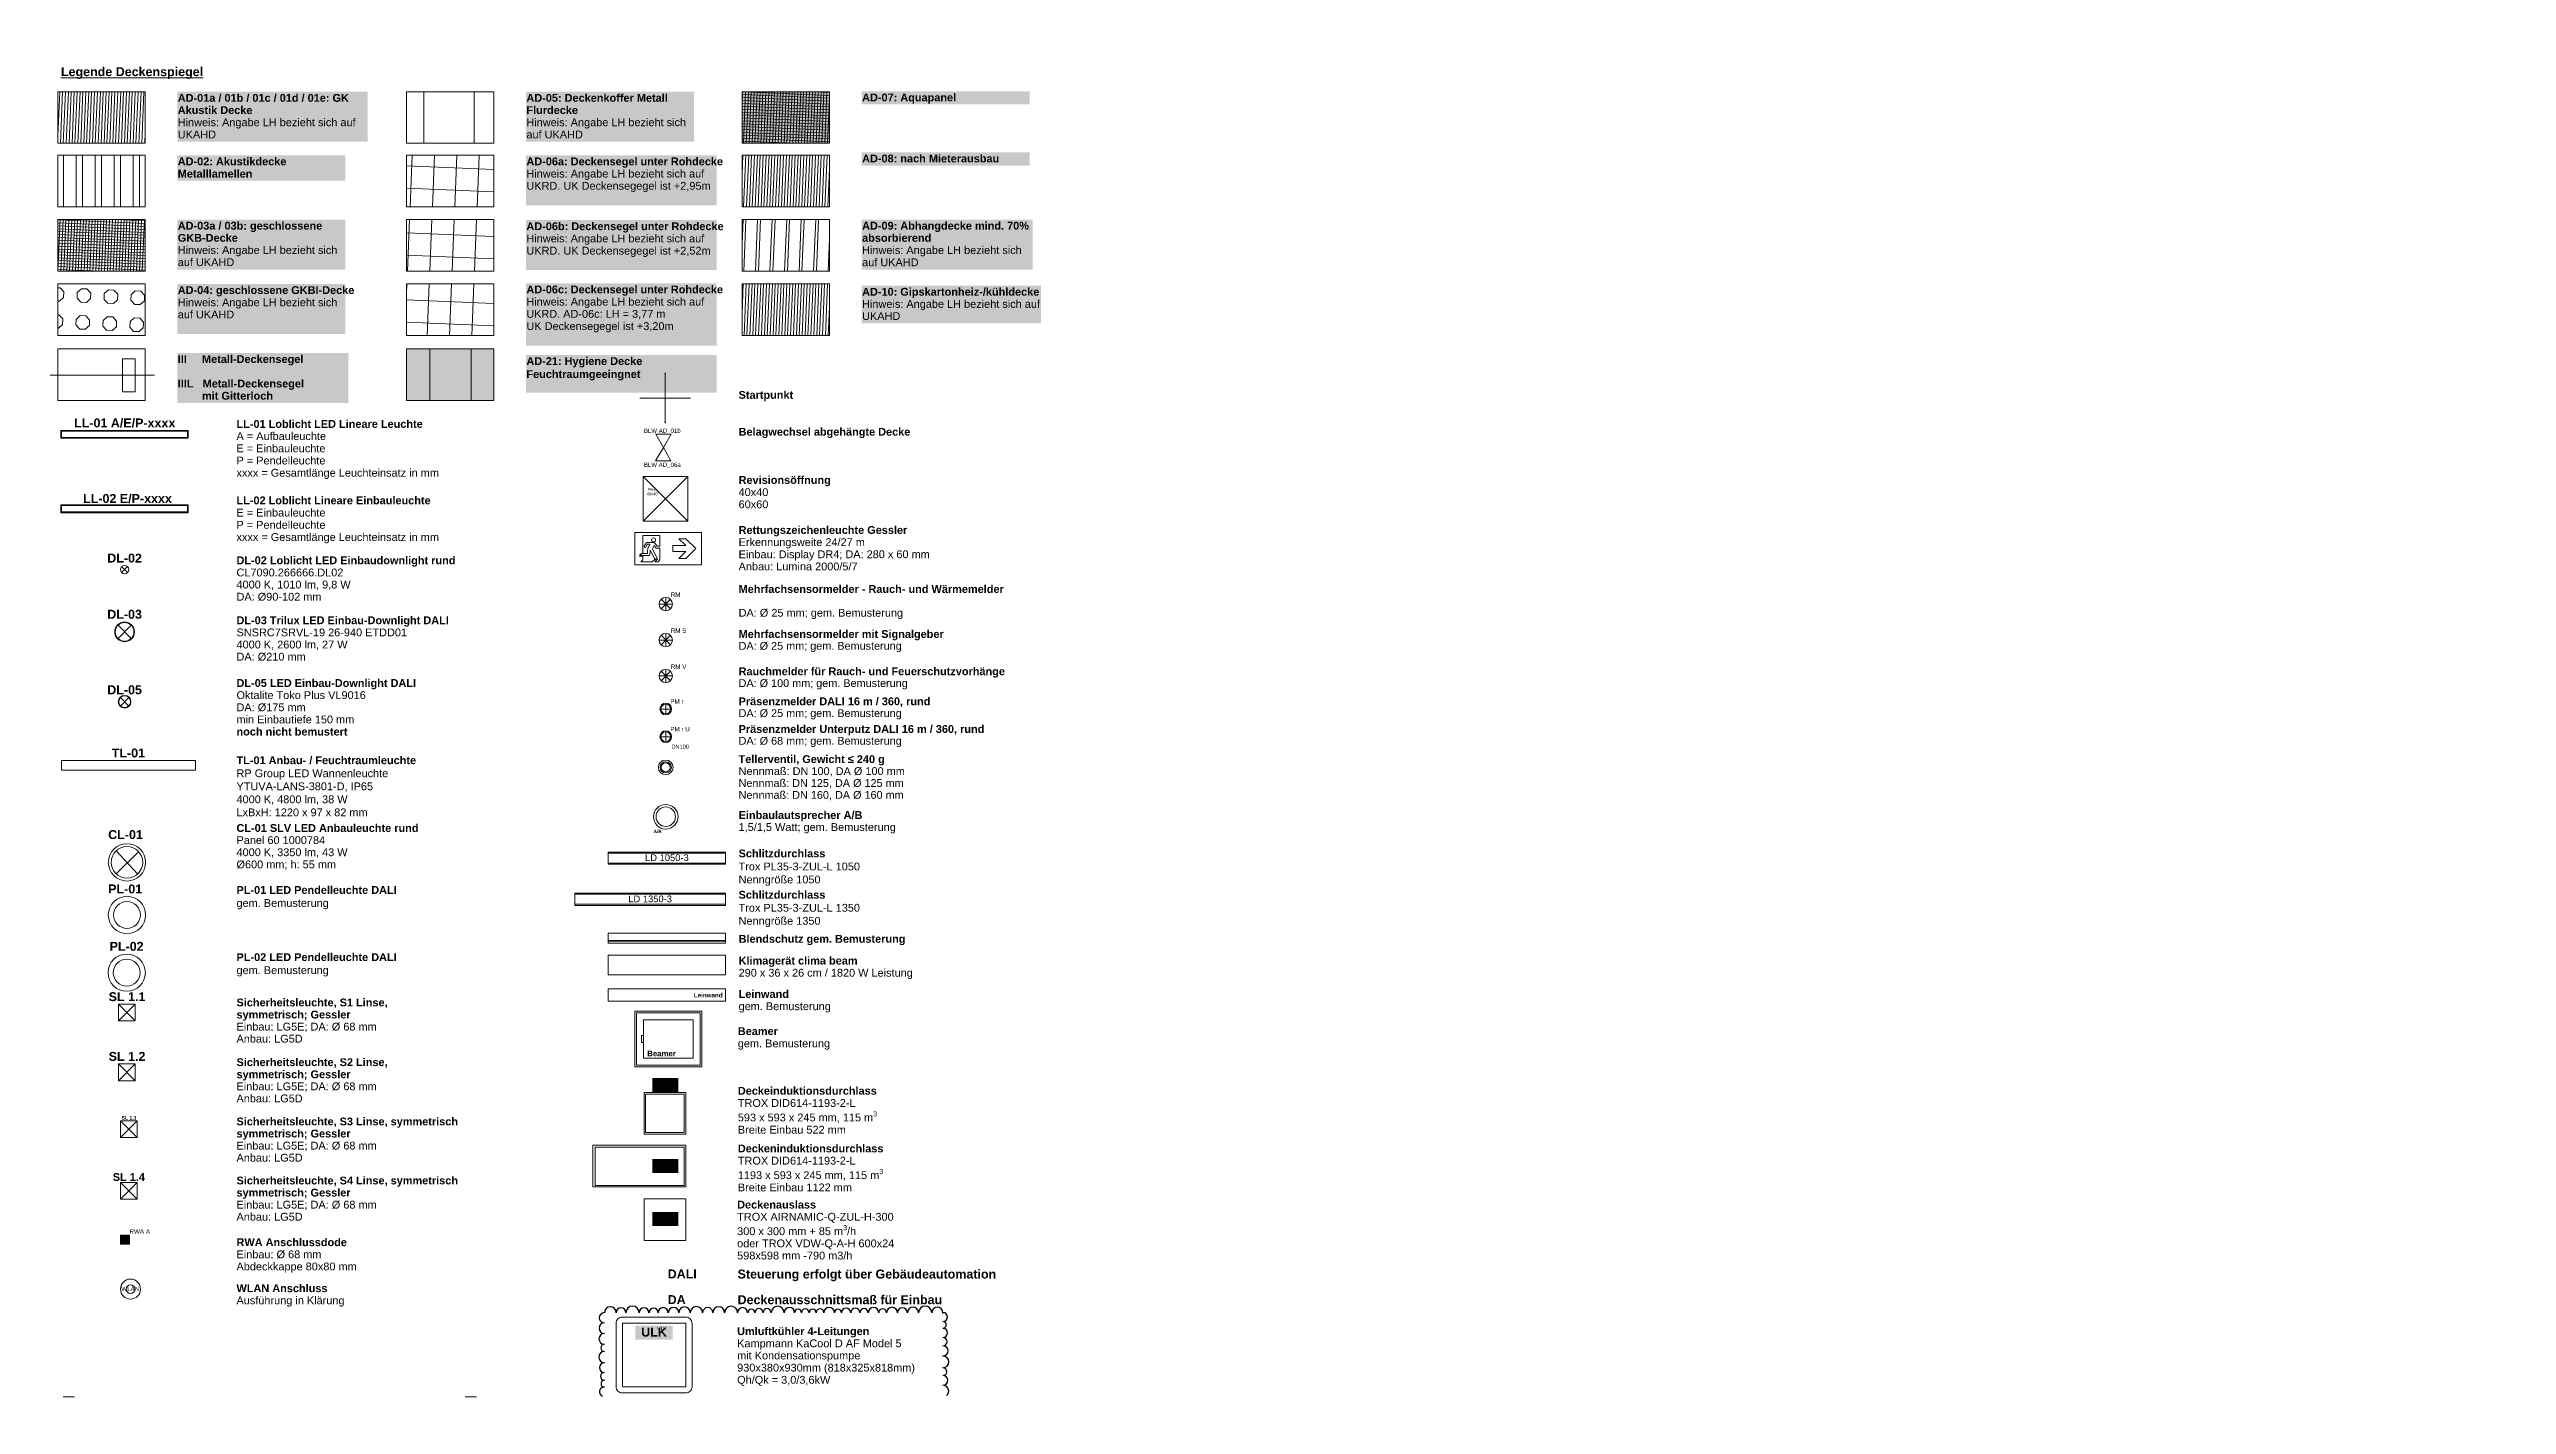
# Model space of a CAD drawing. Header units: metres. Extents: x -27.1 to 50.1, y 105.7 to 163.4.
# Drawn here: x 28.06 to 50.07, y 105.67 to 117.82 of the extents above; entities that cross this region are included whole.
import ezdxf

# ---------------------------------------------------------------- set-up
doc = ezdxf.new("R2010")
doc.units = ezdxf.units.M
doc.header["$MEASUREMENT"] = 0
for name, pattern in [('ACAD_ISO10W100', [0.18, 0.12, -0.03, 0, -0.03]), ('Punktlinie', [0.0035, 0, -0.0035]), ('Strichlinie', [0.004, 0.003, -0.001]), ('Strichlinie_ eng', [0.0023, 0.0015, -0.0008]), ('Strichpunktlinie', [0.006703, 0.003528, -0.001764, 0, -0.001411]), ('Wipeout_Contour', [1, 0, -1])]:
    doc.linetypes.add(name, pattern=pattern)
for name, color, linetype in [('20  Decke Abhangdecke', 7, 'Continuous'), ('20  Decke Abhangdecke_Deckschraffur', 7, 'Continuous'), ('20  Decke Abhangdecke_Schnittschraffur', 7, 'Continuous'), ('20  Deckenspiegel + Einbauten', 7, 'Continuous'), ('Neubau_00  Indexwolken Deckenspiegel-Übersichten', 7, 'Continuous'), ('Neubau_20  Decke Abhangdecke', 7, 'Continuous'), ('Neubau_20  Deckenspiegel + Einbauten', 7, 'Continuous')]:
    doc.layers.add(name, color=color, linetype=linetype)
doc.styles.add('ERSTELLTER_STIL_1', font='arial.ttf')
doc.styles.add('ERSTELLTER_STIL_2', font='arial.ttf')
pattern_1 = [(87.605446, (-233.18735, 182.28114), (-0.025977296, 0.0010862978), []), (177.605446, (-233.18735, 182.28114), (0.0010862978, 0.025977296), [])]
pattern_2 = [(87.60545, (-233.18735, 182.28114), (-0.19982536, 0.00835614), []), (177.60545, (-233.18735, 182.28114), (0.00835614, 0.19982536), [])]
pattern_3 = [(87.605446, (-233.18735, 182.28114), (-0.025977296, 0.0010862978), [])]

msp = doc.modelspace()

# ---------------------------------------------------------------- wipeouts: each hides what was drawn before it
at = {"color": 254, "linetype": 'Wipeout_Contour', "lineweight": 0, "ltscale": 472.276541}
msp.add_wipeout([(38.854, 117.807), (37.353, 117.807), (37.353, 105.674), (38.854, 105.674)], dxfattribs=at)
at = {"color": 254, "linetype": 'Wipeout_Contour', "lineweight": 0, "ltscale": 488.673654}
msp.add_wipeout([(50.067, 117.82), (48.566, 117.82), (48.566, 105.687), (50.067, 105.687)], dxfattribs=at)
at = {"color": 254, "linetype": 'Wipeout_Contour', "lineweight": 0, "ltscale": 465.858082}
msp.add_wipeout([(37.204, 117.674), (28.059, 117.674), (28.059, 105.736), (37.204, 105.762)], dxfattribs=at)
at = {"color": 254, "linetype": 'Wipeout_Contour', "lineweight": 0, "ltscale": 480.406717}
msp.add_wipeout([(48.416, 117.687), (39.272, 117.687), (39.272, 105.749), (48.416, 105.775)], dxfattribs=at)

# ---------------------------------------------------------------- next in the draw order: hatches: boundary and pattern name
at = {"layer": '20  Decke Abhangdecke_Deckschraffur', "linetype": 'Continuous', "lineweight": 18, "true_color": 0xffd5aa}
h = msp.add_hatch(dxfattribs=at)
h.set_pattern_fill('Mauerwerk_0002', color=41, style=0, pattern_type=2)
h.set_pattern_definition(pattern_3)
h.paths.add_polyline_path([(28.137, 116.976), (28.919, 116.976), (28.919, 117.438), (28.137, 117.438)])
at = {"layer": '20  Decke Abhangdecke_Deckschraffur', "linetype": 'Continuous', "lineweight": 13}
h = msp.add_hatch(dxfattribs=at)
h.set_pattern_fill('Lamellendecke_Flurkoffer_8D', color=5, style=0, pattern_type=2)
h.set_pattern_definition([(90.064, (31.41537, 116.9757), (0.45, 0.00063), [])])
h.paths.add_polyline_path([(31.259, 116.976), (32.041, 116.976), (32.041, 117.438), (31.259, 117.438)])
at = {"layer": '20  Decke Abhangdecke_Deckschraffur', "linetype": 'Continuous', "lineweight": 18, "true_color": 0xe0e0c9}
h = msp.add_hatch(dxfattribs=at)
h.set_pattern_fill('Dämmung__hart_0002', color=254, style=0, pattern_type=2)
h.set_pattern_definition(pattern_1)
h.paths.add_polyline_path([(34.264, 117.438), (34.264, 116.976), (35.047, 116.976), (35.047, 117.438)])
at = {"layer": '20  Decke Abhangdecke_Deckschraffur', "linetype": 'Continuous', "lineweight": 18, "true_color": 0x9f9f9f}
h = msp.add_hatch(dxfattribs=at)
h.set_pattern_fill('Lamellendecke_02_0002', color=253, style=0, pattern_type=2)
h.set_pattern_definition([(90, (28.52805, 116.63755), (-0.17023, 0), []), (90, (28.47131, 116.63755), (-0.170227, 0), [])])
h.paths.add_polyline_path([(28.137, 116.406), (28.919, 116.406), (28.919, 116.869), (28.137, 116.869)])
at = {"layer": '20  Decke Abhangdecke_Deckschraffur', "linetype": 'Continuous', "lineweight": 18, "true_color": 0xdcff15}
h = msp.add_hatch(dxfattribs=at)
h.set_pattern_fill('Bauliche_Anlagen__geplan_56', color=60, style=0, pattern_type=2)
h.set_pattern_definition(pattern_2)
h.paths.add_polyline_path([(31.259, 116.406), (32.041, 116.406), (32.041, 116.869), (31.259, 116.869)])
at = {"layer": '20  Decke Abhangdecke_Deckschraffur', "linetype": 'Continuous', "lineweight": 18, "true_color": 0xffd5aa}
h = msp.add_hatch(dxfattribs=at)
h.set_pattern_fill('Mauerwerk_0002', color=41, style=0, pattern_type=2)
h.set_pattern_definition(pattern_3)
h.paths.add_polyline_path([(34.264, 116.406), (35.047, 116.406), (35.047, 116.869), (34.264, 116.869)])
h = msp.add_hatch(dxfattribs=at)
h.set_pattern_fill('Dämmung__hart_0002', color=41, style=0, pattern_type=2)
h.set_pattern_definition(pattern_1)
h.paths.add_polyline_path([(28.137, 115.831), (28.919, 115.831), (28.919, 116.293), (28.137, 116.293)])
at = {"layer": '20  Decke Abhangdecke_Deckschraffur', "linetype": 'Continuous', "lineweight": 18, "true_color": 0xa3bf00}
h = msp.add_hatch(dxfattribs=at)
h.set_pattern_fill('Bauliche_Anlagen__geplan_56', color=62, style=0, pattern_type=2)
h.set_pattern_definition(pattern_2)
h.paths.add_polyline_path([(31.259, 115.831), (32.041, 115.831), (32.041, 116.293), (31.259, 116.293)])
at = {"layer": '20  Decke Abhangdecke_Deckschraffur', "linetype": 'Continuous', "lineweight": 18, "true_color": 0xea7500}
h = msp.add_hatch(dxfattribs=at)
h.set_pattern_fill('Schraffur_Doppellinie_1__76', color=30, style=0, pattern_type=2)
h.set_pattern_definition([(87.605446, (-233.18735, 182.28114), (-0.12988648, 0.00543149), []), (87.605446, (-233.21333, 182.28223), (-0.12988648, 0.00543149), [])])
h.paths.add_polyline_path([(34.264, 115.831), (35.047, 115.831), (35.047, 116.293), (34.264, 116.293)])
at = {"layer": '20  Decke Abhangdecke_Deckschraffur', "linetype": 'Continuous', "lineweight": 18, "true_color": 0xffd5aa}
h = msp.add_hatch(dxfattribs=at)
h.set_pattern_fill('Kreise_2_0002', color=41, style=0, pattern_type=2)
h.set_pattern_definition([(42.60545, (-233.16133, 182.30507), (-0.2311238, 0.2512973), [0.05, -0.29142136]), (42.60545, (-233.24304, 182.39392), (-0.2311238, 0.2512973), [0.05, -0.29142136]), (42.60545, (-233.15124, 182.5463), (-0.2311238, 0.2512973), [0.05, -0.29142136]), (42.60545, (-233.23296, 182.63513), (-0.2311238, 0.2512973), [0.05, -0.29142136]), (132.60545, (-233.2113, 182.30716), (0.2512973, 0.2311238), [0.05, -0.29142136]), (132.60545, (-233.12244, 182.38888), (0.2512973, 0.2311238), [0.05, -0.29142136]), (132.60545, (-233.2012, 182.54837), (0.2512973, 0.2311238), [0.05, -0.29142136]), (132.60545, (-233.11235, 182.6301), (0.2512973, 0.2311238), [0.05, -0.29142136]), (357.60545, (-233.21128, 182.30716), (0.01008675, 0.24121055), [0.05, -0.19142136]), (357.60545, (-233.20624, 182.42777), (0.01008675, 0.24121055), [0.05, -0.19142136]), (87.60545, (-233.24513, 182.34396), (-0.24121055, 0.01008675), [0.05, -0.19142136]), (87.60545, (-233.12453, 182.33892), (-0.24121055, 0.01008675), [0.05, -0.19142136])])
h.paths.add_polyline_path([(28.137, 115.253), (28.919, 115.253), (28.919, 115.716), (28.137, 115.716)])
at = {"layer": '20  Decke Abhangdecke_Deckschraffur', "linetype": 'Continuous', "lineweight": 18, "true_color": 0xd0a82f}
h = msp.add_hatch(dxfattribs=at)
h.set_pattern_fill('Bauliche_Anlagen__geplan_56', color=42, style=0, pattern_type=2)
h.set_pattern_definition(pattern_2)
h.paths.add_polyline_path([(31.259, 115.253), (32.041, 115.253), (32.041, 115.716), (31.259, 115.716)])
at = {"layer": '20  Decke Abhangdecke_Deckschraffur', "linetype": 'Continuous', "lineweight": 18, "true_color": 0xcad0df}
h = msp.add_hatch(dxfattribs=at)
h.set_pattern_fill('Mauerwerk_0002', color=254, style=0, pattern_type=2)
h.set_pattern_definition(pattern_3)
h.paths.add_polyline_path([(34.264, 115.253), (35.047, 115.253), (35.047, 115.716), (34.264, 115.716)])
at = {"layer": '20  Decke Abhangdecke_Deckschraffur', "linetype": 'Continuous', "lineweight": 0, "true_color": 0x3f3f3f}
msp.add_hatch(color=250, dxfattribs=at).paths.add_polyline_path([(31.259, 114.672), (32.041, 114.672), (32.041, 115.135), (31.259, 115.135)])
at = {"layer": '20  Decke Abhangdecke_Schnittschraffur', "linetype": 'Continuous', "lineweight": 0, "true_color": 0xffffff}
msp.add_hatch(color=7, dxfattribs=at).paths.add_polyline_path([(35.047, 117.438), (34.264, 117.439), (34.264, 116.977), (35.047, 116.977)])
at = {"layer": '20  Deckenspiegel + Einbauten', "linetype": 'Continuous', "lineweight": 0, "true_color": 0xffffff}
for points in [[(29.207, 116.99), (30.913, 116.99), (30.913, 117.438), (29.207, 117.438)], [(32.329, 116.99), (33.833, 116.99), (33.833, 117.438), (32.329, 117.438)], [(29.207, 116.641), (30.711, 116.641), (30.711, 116.869), (29.207, 116.869)], [(32.329, 116.421), (34.036, 116.421), (34.036, 116.869), (32.329, 116.869)], [(35.335, 116.777), (36.838, 116.777), (36.838, 116.895), (35.335, 116.895)], [(29.207, 115.845), (30.711, 115.845), (30.711, 116.293), (29.207, 116.293)], [(32.329, 115.84), (34.036, 115.84), (34.036, 116.288), (32.329, 116.288)], [(29.207, 115.268), (30.711, 115.268), (30.711, 115.716), (29.207, 115.716)], [(32.329, 115.164), (34.036, 115.164), (34.036, 115.722), (32.329, 115.722)]]:
    msp.add_hatch(color=7, dxfattribs=at).paths.add_polyline_path(points)
at = {"layer": 'Neubau_20  Deckenspiegel + Einbauten', "linetype": 'Continuous', "lineweight": 0, "true_color": 0xffffff}
for points in [[(35.335, 117.324), (36.838, 117.324), (36.838, 117.442), (35.335, 117.442)], [(35.335, 115.845), (36.865, 115.845), (36.865, 116.293), (35.335, 116.293)], [(35.335, 115.363), (36.941, 115.363), (36.941, 115.701), (35.335, 115.701)], [(29.207, 114.65), (30.737, 114.65), (30.737, 115.098), (29.207, 115.098)], [(32.329, 114.742), (34.036, 114.742), (34.036, 115.08), (32.329, 115.08)], [(33.462, 108.475), (33.693, 108.475), (33.693, 108.601), (33.462, 108.601)], [(33.462, 107.752), (33.693, 107.752), (33.693, 107.877), (33.462, 107.877)], [(33.462, 107.276), (33.693, 107.276), (33.693, 107.402), (33.462, 107.402)], [(28.699, 107.193), (28.699, 107.113), (28.779, 107.113), (28.779, 107.193)], [(28.709, 107.183), (28.709, 107.123), (28.769, 107.123), (28.769, 107.183)]]:
    msp.add_hatch(color=7, dxfattribs=at).paths.add_polyline_path(points)
at = {"layer": 'Neubau_20  Deckenspiegel + Einbauten', "linetype": 'Continuous', "lineweight": 18}
for points in [[(33.575, 114.92), (33.573, 114.91), (33.578, 114.91)], [(33.349, 114.694), (33.359, 114.692), (33.359, 114.697)], [(33.801, 114.694), (33.791, 114.697), (33.791, 114.692)], [(33.575, 114.468), (33.578, 114.478), (33.573, 114.478)]]:
    msp.add_hatch(color=6, dxfattribs=at).paths.add_polyline_path(points)

# ---------------------------------------------------------------- next in the draw order: linework, layer by layer
at = {"layer": '20  Decke Abhangdecke', "color": 7, "linetype": 'Continuous', "lineweight": 13, "ltscale": 1000, "flags": 128}
for points in [[(28.137, 116.976), (28.919, 116.976), (28.919, 117.438), (28.137, 117.438)], [(31.259, 116.976), (32.041, 116.976), (32.041, 117.438), (31.259, 117.438)], [(34.264, 116.976), (35.047, 116.976), (35.047, 117.438), (34.264, 117.438)], [(28.137, 116.406), (28.919, 116.406), (28.919, 116.869), (28.137, 116.869)], [(31.259, 116.406), (32.041, 116.406), (32.041, 116.869), (31.259, 116.869)], [(34.264, 116.406), (35.047, 116.406), (35.047, 116.869), (34.264, 116.869)], [(28.137, 115.831), (28.919, 115.831), (28.919, 116.293), (28.137, 116.293)], [(31.259, 115.831), (32.041, 115.831), (32.041, 116.293), (31.259, 116.293)], [(34.264, 115.831), (35.047, 115.831), (35.047, 116.293), (34.264, 116.293)], [(28.137, 115.253), (28.919, 115.253), (28.919, 115.716), (28.137, 115.716)], [(31.259, 115.253), (32.041, 115.253), (32.041, 115.716), (31.259, 115.716)], [(34.264, 115.253), (35.047, 115.253), (35.047, 115.716), (34.264, 115.716)], [(31.259, 114.672), (32.041, 114.672), (32.041, 115.135), (31.259, 115.135)]]:
    msp.add_lwpolyline(points, close=True, dxfattribs=at)
at = {"layer": '20  Decke Abhangdecke', "color": 7, "linetype": 'Punktlinie', "lineweight": 13, "ltscale": 1000, "flags": 128}
msp.add_lwpolyline([(34.264, 117.438), (35.047, 117.438), (35.047, 116.976), (34.264, 116.976)], close=True, dxfattribs=at)
at = {"layer": 'Neubau_00  Indexwolken Deckenspiegel-Übersichten', "color": 12, "linetype": 'Continuous', "lineweight": 25, "ltscale": 1000, "true_color": 0xd70000}
for centre, radius, start, end in [((33.956, 106.5), 0.0463, 0, 180), ((34.055, 106.5), 0.0527, 360, 180), ((34.166, 106.5), 0.0583, 360, 180), ((34.269, 106.5), 0.045, 360, 180), ((34.347, 106.5), 0.0321, 360, 180), ((34.415, 106.5), 0.0366, 360, 180), ((34.488, 106.5), 0.0362, 360, 180), ((34.583, 106.5), 0.0582, 360, 180), ((34.688, 106.5), 0.0469, 0, 180), ((34.765, 106.5), 0.0309, 0, 180), ((34.83, 106.5), 0.0339, 360, 180), ((34.896, 106.5), 0.0315, 360, 180), ((34.962, 106.5), 0.035, 0, 180), ((35.044, 106.5), 0.0474, 360, 180), ((35.123, 106.5), 0.0309, 0, 180), ((35.195, 106.5), 0.0416, 0, 180), ((35.278, 106.5), 0.0408, 0, 180), ((35.356, 106.5), 0.0379, 0, 180), ((35.441, 106.5), 0.0466, 360, 180), ((35.523, 106.5), 0.0356, 360, 180), ((35.607, 106.5), 0.0486, 0, 180), ((35.7, 106.5), 0.0445, 0, 180), ((35.795, 106.5), 0.0502, 360, 180), ((35.904, 106.5), 0.059, 0, 180), ((36.013, 106.5), 0.0501, 0, 180), ((33.031, 106.361), 0.0479, 90, 270), ((33.031, 106.265), 0.048, 90, 270), ((33.031, 106.455), 0.0456, 90, 270), ((36.063, 106.46), 0.0403, 270, 90), ((36.063, 106.39), 0.03, 270, 90), ((36.063, 106.319), 0.0413, 270, 90), ((33.031, 106.102), 0.05, 90, 270), ((33.031, 106.185), 0.0326, 90, 270), ((36.063, 106.24), 0.0368, 270, 90), ((36.063, 106.158), 0.0462, 270, 90), ((36.063, 106.059), 0.0526, 270, 90), ((33.031, 106.008), 0.0437, 90, 270), ((33.031, 105.929), 0.0352, 90, 270), ((33.031, 105.864), 0.03, 90, 270), ((36.063, 105.971), 0.0351, 270, 90), ((36.063, 105.893), 0.0431, 270, 90), ((33.031, 105.791), 0.0435, 90, 247.9095), ((36.063, 105.798), 0.0512, 309.8916, 90)]:
    msp.add_arc(centre, radius, start, end, dxfattribs=at)
msp.add_point((36.063, 106.5), dxfattribs=at)
at = {"layer": 'Neubau_20  Decke Abhangdecke', "color": 5, "linetype": 'Continuous', "lineweight": 13, "ltscale": 1000}
for p, q in [((31.469, 115.135), (31.469, 114.672)), ((31.837, 115.135), (31.837, 114.672))]:
    msp.add_line(p, q, dxfattribs=at)
at = {"layer": 'Neubau_20  Deckenspiegel + Einbauten', "color": 6, "linetype": 'Strichpunktlinie', "lineweight": 18, "ltscale": 1000}
msp.add_line((28.07, 114.898), (29.004, 114.898), dxfattribs=at)
at = {"layer": 'Neubau_20  Deckenspiegel + Einbauten', "color": 6, "linetype": 'Continuous', "lineweight": 18, "ltscale": 1000}
for p, q in [((33.575, 114.92), (33.573, 114.91)), ((33.578, 114.91), (33.573, 114.91)), ((33.575, 114.92), (33.578, 114.91)), ((33.349, 114.694), (33.359, 114.697)), ((33.349, 114.694), (33.359, 114.692)), ((33.359, 114.697), (33.359, 114.692)), ((33.801, 114.694), (33.791, 114.697)), ((33.791, 114.692), (33.791, 114.697)), ((33.801, 114.694), (33.791, 114.692)), ((33.575, 114.468), (33.573, 114.478)), ((33.573, 114.478), (33.578, 114.478)), ((33.575, 114.468), (33.578, 114.478))]:
    msp.add_line(p, q, dxfattribs=at)
at = {"layer": 'Neubau_20  Deckenspiegel + Einbauten', "color": 6, "linetype": 'Strichlinie', "lineweight": 18, "ltscale": 1000}
for p, q in [((33.575, 114.478), (33.575, 114.91)), ((33.791, 114.694), (33.359, 114.694))]:
    msp.add_line(p, q, dxfattribs=at)
at = {"layer": 'Neubau_20  Deckenspiegel + Einbauten', "color": 7, "linetype": 'Continuous', "lineweight": 13, "ltscale": 1000}
for p, q in [((33.901, 113.49), (33.304, 113.49)), ((33.304, 113.49), (33.304, 113.201)), ((33.304, 113.201), (33.304, 113.49)), ((33.304, 113.49), (33.901, 113.49)), ((33.528, 113.463), (33.375, 113.463)), ((33.375, 113.463), (33.375, 113.305)), ((33.375, 113.305), (33.375, 113.463)), ((33.375, 113.463), (33.528, 113.463)), ((33.387, 113.366), (33.404, 113.395)), ((33.404, 113.395), (33.387, 113.366)), ((33.418, 113.384), (33.402, 113.357)), ((33.402, 113.357), (33.418, 113.384)), ((33.416, 113.401), (33.465, 113.401)), ((33.465, 113.401), (33.416, 113.401)), ((33.438, 113.384), (33.418, 113.384)), ((33.418, 113.384), (33.438, 113.384)), ((33.424, 113.353), (33.438, 113.384)), ((33.438, 113.384), (33.424, 113.353)), ((33.477, 113.372), (33.463, 113.342)), ((33.463, 113.342), (33.477, 113.372)), ((33.463, 113.342), (33.507, 113.251)), ((33.507, 113.251), (33.463, 113.342)), ((33.494, 113.35), (33.477, 113.372)), ((33.477, 113.372), (33.494, 113.35)), ((33.482, 113.394), (33.504, 113.367)), ((33.504, 113.367), (33.482, 113.394)), ((33.528, 113.35), (33.494, 113.35)), ((33.494, 113.35), (33.528, 113.35)), ((33.504, 113.367), (33.528, 113.367)), ((33.528, 113.367), (33.504, 113.367)), ((33.528, 113.367), (33.528, 113.463)), ((33.528, 113.463), (33.528, 113.367)), ((33.528, 113.244), (33.528, 113.35)), ((33.528, 113.35), (33.528, 113.244)), ((33.643, 113.319), (33.643, 113.372)), ((33.643, 113.372), (33.76, 113.372)), ((33.643, 113.319), (33.643, 113.372)), ((33.643, 113.372), (33.76, 113.372)), ((33.76, 113.372), (33.698, 113.434)), ((33.698, 113.434), (33.76, 113.434)), ((33.76, 113.372), (33.698, 113.434)), ((33.698, 113.434), (33.76, 113.434)), ((33.76, 113.434), (33.85, 113.345)), ((33.76, 113.434), (33.85, 113.345)), ((33.85, 113.345), (33.76, 113.256)), ((33.85, 113.345), (33.76, 113.256)), ((33.901, 113.201), (33.901, 113.49)), ((33.901, 113.49), (33.901, 113.201)), ((28.762, 113.184), (28.708, 113.131)), ((28.708, 113.184), (28.762, 113.131)), ((33.901, 113.201), (33.304, 113.201)), ((33.353, 113.294), (33.345, 113.277)), ((33.345, 113.277), (33.353, 113.294)), ((33.345, 113.277), (33.375, 113.277)), ((33.375, 113.277), (33.345, 113.277)), ((33.428, 113.282), (33.353, 113.282)), ((33.353, 113.282), (33.428, 113.282)), ((33.375, 113.244), (33.359, 113.228)), ((33.359, 113.228), (33.375, 113.244)), ((33.359, 113.228), (33.46, 113.228)), ((33.46, 113.228), (33.359, 113.228)), ((33.375, 113.277), (33.375, 113.244)), ((33.375, 113.244), (33.375, 113.277)), ((33.376, 113.302), (33.416, 113.302)), ((33.416, 113.302), (33.376, 113.302)), ((33.416, 113.302), (33.418, 113.323)), ((33.418, 113.323), (33.416, 113.302)), ((33.441, 113.33), (33.437, 113.29)), ((33.437, 113.29), (33.441, 113.33)), ((33.48, 113.256), (33.441, 113.33)), ((33.441, 113.33), (33.48, 113.256)), ((33.46, 113.228), (33.482, 113.246)), ((33.482, 113.246), (33.46, 113.228)), ((33.482, 113.246), (33.503, 113.246)), ((33.503, 113.246), (33.482, 113.246)), ((33.503, 113.246), (33.484, 113.228)), ((33.484, 113.228), (33.503, 113.246)), ((33.484, 113.228), (33.512, 113.228)), ((33.512, 113.228), (33.484, 113.228)), ((33.507, 113.251), (33.489, 113.251)), ((33.489, 113.251), (33.507, 113.251)), ((33.512, 113.228), (33.528, 113.244)), ((33.528, 113.244), (33.512, 113.228)), ((33.76, 113.319), (33.643, 113.319)), ((33.76, 113.319), (33.643, 113.319)), ((33.698, 113.256), (33.76, 113.319)), ((33.698, 113.256), (33.76, 113.319)), ((33.76, 113.256), (33.698, 113.256)), ((33.76, 113.256), (33.698, 113.256)), ((33.581, 112.789), (33.581, 112.908)), ((33.522, 112.848), (33.641, 112.848)), ((33.622, 112.805), (33.541, 112.892)), ((33.622, 112.892), (33.541, 112.805)), ((28.794, 112.659), (28.676, 112.54)), ((28.676, 112.659), (28.794, 112.54)), ((33.522, 112.526), (33.641, 112.526)), ((33.622, 112.482), (33.541, 112.57)), ((33.622, 112.57), (33.541, 112.482)), ((33.581, 112.467), (33.581, 112.585)), ((33.622, 112.16), (33.541, 112.247)), ((33.622, 112.247), (33.541, 112.16)), ((33.581, 112.144), (33.581, 112.263)), ((33.522, 112.204), (33.641, 112.204)), ((28.773, 112.01), (28.698, 111.935)), ((28.698, 112.01), (28.773, 111.935)), ((33.529, 111.908), (33.634, 111.908)), ((33.581, 111.96), (33.581, 111.855)), ((33.529, 111.66), (33.634, 111.66)), ((33.581, 111.713), (33.581, 111.608)), ((28.659, 110.431), (28.86, 110.629)), ((28.66, 110.638), (28.851, 110.43)), ((28.681, 109.113), (28.831, 109.263)), ((28.681, 109.263), (28.831, 109.113)), ((28.681, 108.578), (28.831, 108.728)), ((28.681, 108.728), (28.831, 108.578)), ((28.849, 108.218), (28.699, 108.068)), ((28.699, 108.218), (28.849, 108.068)), ((28.699, 108.218), (28.849, 108.218)), ((28.699, 108.068), (28.699, 108.218)), ((28.849, 108.068), (28.699, 108.068)), ((28.849, 108.218), (28.849, 108.068)), ((28.849, 107.666), (28.699, 107.516)), ((28.699, 107.666), (28.849, 107.516)), ((28.699, 107.666), (28.849, 107.666)), ((28.699, 107.516), (28.699, 107.666)), ((28.849, 107.666), (28.849, 107.516)), ((28.849, 107.516), (28.699, 107.516))]:
    msp.add_line(p, q, dxfattribs=at)
at = {"layer": 'Neubau_20  Deckenspiegel + Einbauten', "color": 7, "linetype": 'Continuous', "lineweight": 13, "ltscale": 1000, "flags": 128}
for points in [[(28.137, 115.135), (28.919, 115.135), (28.919, 114.672), (28.137, 114.672)], [(28.717, 115.045), (28.83, 115.045), (28.83, 114.75), (28.717, 114.75)], [(28.163, 114.333), (29.304, 114.333), (29.304, 114.404), (28.163, 114.404)], [(28.171, 114.34), (29.297, 114.34), (29.297, 114.397), (28.171, 114.397)], [(33.49, 114.132), (33.627, 114.132), (33.561, 114.25)], [(33.491, 114.369), (33.628, 114.369), (33.561, 114.25)], [(28.163, 113.666), (29.304, 113.666), (29.304, 113.737), (28.163, 113.737)], [(28.171, 113.674), (29.297, 113.674), (29.297, 113.73), (28.171, 113.73)], [(28.169, 111.446), (29.369, 111.446), (29.369, 111.359), (28.169, 111.359)], [(33.066, 110.627), (34.116, 110.627), (34.116, 110.518), (33.066, 110.518)], [(34.116, 110.617), (33.066, 110.617), (33.066, 110.528), (34.116, 110.528)], [(32.766, 110.258), (34.116, 110.258), (34.116, 110.149), (32.766, 110.149)], [(34.116, 110.248), (32.766, 110.248), (32.766, 110.159), (34.116, 110.159)], [(33.066, 109.702), (34.116, 109.702), (34.116, 109.526), (33.066, 109.526)], [(33.066, 109.4), (34.116, 109.4), (34.116, 109.292), (33.066, 109.292)], [(28.681, 109.263), (28.831, 109.263), (28.831, 109.113), (28.681, 109.113)], [(33.305, 109.201), (33.305, 108.701), (33.905, 108.701), (33.905, 109.201)], [(33.32, 109.187), (33.32, 108.716), (33.89, 108.716), (33.89, 109.187)], [(33.383, 108.984), (33.363, 108.984), (33.363, 108.919), (33.383, 108.919)], [(33.383, 109.123), (33.383, 108.78), (33.827, 108.78), (33.827, 109.123)], [(28.681, 108.728), (28.831, 108.728), (28.831, 108.578), (28.681, 108.578)], [(33.387, 108.473), (33.76, 108.473), (33.76, 108.1), (33.387, 108.1)], [(33.4, 108.457), (33.746, 108.457), (33.746, 108.113), (33.4, 108.113)], [(32.928, 108), (33.76, 108), (33.76, 107.627), (32.928, 107.627)], [(32.95, 107.984), (33.746, 107.984), (33.746, 107.64), (32.95, 107.64)], [(33.387, 107.519), (33.76, 107.519), (33.76, 107.146), (33.387, 107.146)], [(28.699, 107.193), (28.779, 107.193), (28.779, 107.113), (28.699, 107.113)], [(28.709, 107.183), (28.769, 107.183), (28.769, 107.123), (28.709, 107.123)]]:
    msp.add_lwpolyline(points, close=True, dxfattribs=at)
msp.add_lwpolyline([(33.76, 105.781), (33.192, 105.781, -0.414214), (33.136, 105.837), (33.136, 106.405, -0.414214), (33.192, 106.461), (33.76, 106.461, -0.414214), (33.816, 106.405), (33.816, 105.837, -0.414214)], format="xyb", close=True, dxfattribs=at)
at = {"layer": 'Neubau_20  Deckenspiegel + Einbauten', "color": 7, "linetype": 'Punktlinie', "lineweight": 13, "ltscale": 1000, "flags": 128}
msp.add_lwpolyline([(31.885, 105.747), (28.059, 105.747)], dxfattribs=at)
at = {"layer": 'Neubau_20  Deckenspiegel + Einbauten', "color": 7, "linetype": 'Continuous', "lineweight": 13, "ltscale": 1000}
for centre, radius in [((33.472, 113.423), 0.0182), ((28.735, 113.157), 0.038), ((33.581, 112.848), 0.0594), ((28.735, 112.599), 0.0885), ((28.735, 112.599), 0.084), ((33.581, 112.526), 0.0594), ((33.581, 112.204), 0.0594), ((28.735, 111.973), 0.057), ((28.735, 111.973), 0.0529), ((33.581, 111.908), 0.0525), ((33.581, 111.908), 0.0435), ((33.581, 111.66), 0.0525), ((33.581, 111.66), 0.0435), ((33.581, 111.385), 0.066), ((33.581, 111.385), 0.05), ((33.581, 111.385), 0.04), ((33.581, 110.943), 0.11), ((33.581, 110.943), 0.0872), ((28.756, 110.534), 0.167), ((28.756, 110.534), 0.141), ((28.756, 110.063), 0.167), ((28.756, 110.063), 0.12), ((28.754, 109.546), 0.167), ((28.754, 109.546), 0.12), ((28.788, 106.711), 0.0896), ((28.788, 106.711), 0.0391)]:
    msp.add_circle(centre, radius, dxfattribs=at)
for centre, radius, start, end in [((33.395, 113.362), 0.00864, 149.1346, 328.9127), ((33.395, 113.362), 0.00864, 149.1346, 328.9127), ((33.416, 113.386), 0.0147, 90, 142.2342), ((33.416, 113.386), 0.0147, 90, 142.2342), ((33.477, 113.328), 0.0587, 155.084, 184.7125), ((33.477, 113.328), 0.0587, 155.084, 184.7125), ((33.472, 113.423), 0.0182, 180, 0), ((33.465, 113.375), 0.0253, 47.4501, 90), ((33.465, 113.375), 0.0253, 47.4501, 90), ((33.375, 113.279), 0.0261, 89.5512, 145.0157), ((33.375, 113.279), 0.0261, 89.5512, 145.0157), ((33.377, 113.277), 0.0244, 91.2304, 169.6134), ((33.377, 113.277), 0.0244, 91.2304, 169.6134), ((33.428, 113.291), 0.00922, 270, 352.7694), ((33.428, 113.291), 0.00922, 270, 352.7694), ((33.489, 113.263), 0.0119, 217.6451, 270), ((33.489, 113.263), 0.0119, 217.6451, 270)]:
    msp.add_arc(centre, radius, start, end, dxfattribs=at)

# ---------------------------------------------------------------- next in the draw order: texts
at = {"layer": '20  Deckenspiegel + Einbauten', "color": 7, "linetype": 'Continuous', "lineweight": 13}
for s, insert, char_height, attachment_point, style in [('\\A1;{\\pql;\\fArial|b1|i0|c0|p38;\\L\\LLegende \\fArial|b1|i0|c0|p38;Deckenspiegel}', (28.165, 117.553), 0.08, 7, 'ERSTELLTER_STIL_2'), ('\\A1;{\\pql;\\fArial|b1|i0|c0|p38;AD-07: \\fArial|b1|i0|c0|p38;Aquapanel}', (35.339, 117.422), 0.07, 1, 'ERSTELLTER_STIL_2'), ('\\A1;{\\pql;\\fArial|b1|i0|c0|p38;AD-08: \\fArial|b1|i0|c0|p38;nach Mieterausbau}', (35.339, 116.875), 0.07, 1, 'ERSTELLTER_STIL_2'), ('\\A1;{\\pqc;\\fArial|b1|i0|c0|p38;LL-01 \\fArial|b1|i0|c0|p38;A/\\fArial|b1|i0|c0|p38;E/P-xxxx}', (28.736, 114.511), 0.08, 2, 'ERSTELLTER_STIL_2'), ('\\A1;{\\pqc;\\fArial|b1|i0|c0|p38;LL-02 E/P-xxxx}', (28.761, 113.834), 0.08, 2, 'ERSTELLTER_STIL_2'), ('\\A1;{\\pqc;\\fArial|b1|i0|c0|p38;DL-0\\fArial|b1|i0|c0|p38;2}', (28.735, 113.3), 0.08, 2, 'ERSTELLTER_STIL_2'), ('\\A1;{\\pql;\\fArial|b0|i0|c0|p38;R\\fArial|b0|i0|c0|p38;M}', (33.626, 112.953), 0.04, 1, 'ERSTELLTER_STIL_1'), ('\\A1;{\\pqc;\\fArial|b1|i0|c0|p38;DL-0\\fArial|b1|i0|c0|p38;3}', (28.735, 112.797), 0.08, 2, 'ERSTELLTER_STIL_2'), ('\\A1;{\\pql;\\fArial|b0|i0|c0|p38;RM\\fArial|b0|i0|c0|p38; S}', (33.626, 112.63), 0.04, 1, 'ERSTELLTER_STIL_1'), ('\\A1;{\\pql;\\fArial|b0|i0|c0|p38;RM V}', (33.626, 112.267), 0.04, 7, 'ERSTELLTER_STIL_1'), ('\\A1;{\\pqc;\\fArial|b1|i0|c0|p38;DL-0\\fArial|b1|i0|c0|p38;5}', (28.735, 112.12), 0.08, 2, 'ERSTELLTER_STIL_2'), ('\\A1;{\\pql;\\fArial|b0|i0|c0|p38;PM\\fArial|b0|i0|c0|p38; r}', (33.622, 111.995), 0.04, 1, 'ERSTELLTER_STIL_1'), ('\\A1;{\\pql;\\fArial|b0|i0|c0|p38;PM r\\fArial|b0|i0|c0|p38; U}', (33.622, 111.748), 0.04, 1, 'ERSTELLTER_STIL_1'), ('\\A1;{\\pqc;\\fArial|b0|i0|c0|p38;DN\\fArial|b0|i0|c0|p38;100}', (33.71, 111.589), 0.036, 2, 'ERSTELLTER_STIL_1'), ('\\A1;{\\pqc;\\fArial|b1|i0|c0|p38;T\\fArial|b1|i0|c0|p38;L-0\\fArial|b1|i0|c0|p38;1}', (28.769, 111.554), 0.08, 2, 'ERSTELLTER_STIL_2'), ('\\A1;{\\pql;\\fArial|b1|i0|c0|p38;CL-01}', (28.588, 110.823), 0.08, 1, 'ERSTELLTER_STIL_2'), ('\\A1;{\\pqc;\\fArial|b1|i0|c0|p38;A/\\fArial|b1|i0|c0|p38;B}', (33.508, 110.826), 0.03, 2, 'ERSTELLTER_STIL_2'), ('\\A1;{\\pqc;\\fArial|b0|i0|c0|p38;LD 1050\\fArial|b0|i0|c0|p38;-\\fArial|b0|i0|c0|p38;3}', (33.591, 110.606), 0.06, 2, 'ERSTELLTER_STIL_1'), ('\\A1;{\\pql;\\fArial|b1|i0|c0|p38;P\\fArial|b1|i0|c0|p38;L-01}', (28.588, 110.336), 0.08, 1, 'ERSTELLTER_STIL_2'), ('\\A1;{\\pqc;\\fArial|b0|i0|c0|p38;LD 1350\\fArial|b0|i0|c0|p38;-3}', (33.441, 110.237), 0.06, 2, 'ERSTELLTER_STIL_1'), ('\\A1;{\\pqc;\\fArial|b1|i0|c0|p38;SL 1.1}', (28.757, 109.371), 0.08, 2, 'ERSTELLTER_STIL_2'), ('\\A1;{\\pqc;\\fArial|b1|i0|c0|p38;SL 1.2}', (28.757, 108.836), 0.08, 2, 'ERSTELLTER_STIL_2'), ('\\A1;{\\pqc;\\fArial|b1|i0|c0|p38;Beamer}', (33.543, 108.847), 0.05, 2, 'ERSTELLTER_STIL_2'), ('\\A1;{\\pqc;\\fArial|b1|i0|c0|p38;SL 1.3}', (28.774, 108.229), 0.032, 8, 'ERSTELLTER_STIL_2'), ('\\A1;{\\pqc;\\fArial|b1|i0|c0|p38;SL 1.\\fArial|b1|i0|c0|p38;4}', (28.773, 107.75), 0.07, 2, 'ERSTELLTER_STIL_2'), ('\\A1;{\\pql;\\fArial|b0|i0|c0|p38;RWA \\fArial|b0|i0|c0|p38;A}', (28.779, 107.247), 0.04, 1, 'ERSTELLTER_STIL_1'), ('\\A1;{\\pql;\\fArial|b0|i0|c0|p38;WLAN}', (28.705, 106.733), 0.04, 1, 'ERSTELLTER_STIL_1')]:
    msp.add_mtext(s, dxfattribs=dict(at, insert=insert, char_height=char_height, attachment_point=attachment_point, style=style))
at = {"layer": '20  Deckenspiegel + Einbauten', "color": 7, "linetype": 'Continuous', "lineweight": 13, "char_height": 0.07, "attachment_point": 1, "style": 'ERSTELLTER_STIL_2'}
for s, insert, width, line_spacing_factor in [('\\A1;{\\pql;\\fArial|b1|i0|c0|p38;AD-01a / 01b / 01c / 01d / 01e: \\fArial|b1|i0|c0|p38;GK Akustik Decke\\P\\pql;\\fArial|b0|i0|c0|p38;Hinweis: Angabe LH bezieht sich auf UKAHD}', (29.211, 117.418), 1.69761, 0.936574), ('\\A1;{\\pql;\\fArial|b1|i0|c0|p38;AD-05: \\fArial|b1|i0|c0|p38;Deckenkoffer Metall Flurdecke\\P\\pql;\\fArial|b0|i0|c0|p38;Hinweis: Angabe LH bezieht sich auf UKAHD}', (32.333, 117.418), 1.49553, 0.936574), ('\\A1;{\\pql;\\fArial|b1|i0|c0|p38;AD-0\\fArial|b1|i0|c0|p38;2\\fArial|b1|i0|c0|p38;: \\fArial|b1|i0|c0|p38;Akustikdecke Metalllamellen}', (29.211, 116.849), 1.49553, 0.941034), ('\\A1;{\\pql;\\fArial|b1|i0|c0|p38;AD-06a: \\fArial|b1|i0|c0|p38;Deckensegel\\fArial|b1|i0|c0|p38; unter Rohdecke\\P\\pql;\\fArial|b0|i0|c0|p38;Hinweis: Angabe LH bezieht sich auf UKRD. UK Deckensegegel ist +2,95m }', (32.333, 116.849), 1.69935, 0.93742), ('\\A1;{\\pql;\\fArial|b1|i0|c0|p38;AD-03a / 03b: \\fArial|b1|i0|c0|p38;geschlossene GKB-Decke\\P\\pql;\\fArial|b0|i0|c0|p38;Hinweis: Angabe LH bezieht sich auf UKAHD}', (29.211, 116.273), 1.49553, 0.933606), ('\\A1;{\\pql;\\fArial|b1|i0|c0|p38;AD-06\\fArial|b1|i0|c0|p38;b\\fArial|b1|i0|c0|p38;: \\fArial|b1|i0|c0|p38;Deckensegel\\fArial|b1|i0|c0|p38; unter Rohdecke\\P\\pql;\\fArial|b0|i0|c0|p38;Hinweis: Angabe LH bezieht sich auf UKRD. UK Deckensegegel ist +2,\\fArial|b0|i0|c0|p38;52\\fArial|b0|i0|c0|p38;m }', (32.333, 116.268), 1.69935, 0.93742), ('\\A1;{\\pql;\\fArial|b1|i0|c0|p38;AD-0\\fArial|b1|i0|c0|p38;9\\fArial|b1|i0|c0|p38;: \\fArial|b1|i0|c0|p38;Abhangdecke mind. 70% absorbierend\\P\\pql;\\fArial|b0|i0|c0|p38;Hinweis: Angabe LH bezieht sich auf UKAHD}', (35.339, 116.273), 1.52206, 0.936574), ('\\A1;{\\pql;\\fArial|b1|i0|c0|p38;AD-04: \\fArial|b1|i0|c0|p38;geschlossene GKBI-Decke\\P\\pql;\\fArial|b0|i0|c0|p38;Hinweis: Angabe LH bezieht sich auf UKAHD}', (29.211, 115.696), 1.49553, 0.936016), ('\\A1;{\\pql;\\fArial|b1|i0|c0|p38;AD-06c: \\fArial|b1|i0|c0|p38;Deckensegel\\fArial|b1|i0|c0|p38; unter Rohdecke\\P\\pql;\\fArial|b0|i0|c0|p38;Hinweis: Angabe LH bezieht sich auf \\fArial|b0|i0|c0|p38;\\H0.992989x;UKRD.\\fArial|b0|i0|c0|p38;\\H1.007060x; AD-06c: LH = 3,77 m  \\P\\pql;\\fArial|b0|i0|c0|p38;UK Deckensegegel ist +3,20m }', (32.333, 115.702), 1.69935, 0.938213), ('\\A1;{\\pql;\\fArial|b1|i0|c0|p38;AD-\\fArial|b1|i0|c0|p38;10\\fArial|b1|i0|c0|p38;: \\fArial|b1|i0|c0|p38;Gipskartonheiz-/kühldecke\\P\\pql;\\fArial|b0|i0|c0|p38;Hinweis: Angabe LH bezieht sich auf UKAHD}', (35.339, 115.681), 1.59802, 0.933464)]:
    msp.add_mtext(s, dxfattribs=dict(at, insert=insert, width=width, line_spacing_factor=line_spacing_factor))
for s, insert, line_spacing_factor in [('\\A1;{\\pql;\\fArial|b1|i0|c0|p38;III     Metall-Deckensegel\\P\\pql;\\fArial|b1|i0|c0|p38;\\P\\pql;\\fArial|b1|i0|c0|p38;IIIL   Metall-Deckensegel \\P\\pql;\\fArial|b1|i0|c0|p38;        \\fArial|b1|i0|c0|p38;mit Gitterloch}', (29.211, 115.078), 0.939748), ('\\A1;{\\pql;\\fArial|b1|i0|c0|p38;Präsenzmelder \\fArial|b1|i0|c0|p38;Unterputz \\fArial|b1|i0|c0|p38;DALI 16 m / 360, rund\\P\\pql;\\fArial|b0|i0|c0|p38;\\H0.991989x;DA: Ø 68 mm; gem. Bemusterung}', (34.233, 111.764), 0.910446), ('\\A1;{\\pql;\\fArial|b1|i0|c0|p38;Tellerventil\\fArial|b1|i0|c0|p38;, Gewicht ≤ 240 g\\P\\pql;\\fArial|b0|i0|c0|p38;Nennmaß: DN 100, DA Ø 100 mm\\P\\pql;\\fArial|b0|i0|c0|p38;\\H0.992658x;Nennmaß: DN 125, DA Ø 125 mm\\P\\pql;\\fArial|b0|i0|c0|p38;Nennmaß: DN 160, DA Ø 160 mm}', (34.233, 111.494), 0.918746), ('\\A1;{\\pql;\\fArial|b1|i0|c0|p38;RWA Anschlussdode\\P\\pql;\\fArial|b0|i0|c0|p38;Einbau: Ø 68 mm\\P\\pql;\\fArial|b0|i0|c0|p38;Abdeckkappe 80x80 mm}', (29.737, 107.166), 0.9304), ('\\A1;{\\pql;\\fArial|b1|i0|c0|p38;WLAN Anschluss\\P\\pql;\\fArial|b0|i0|c0|p38;Ausführung in Klärung}', (29.737, 106.754), 0.930574)]:
    msp.add_mtext(s, dxfattribs=dict(at, insert=insert, line_spacing_factor=line_spacing_factor))
at = {"layer": '20  Deckenspiegel + Einbauten', "color": 7, "linetype": 'Continuous', "lineweight": 13, "insert": (32.333, 115.06), "char_height": 0.07, "width": 1.69935, "attachment_point": 1, "style": 'ERSTELLTER_STIL_2'}
msp.add_mtext('\\A1;{\\pql;\\fArial|b1|i0|c0|p38;AD-21: Hygiene Decke Feuchtraumgeeingnet\\P\\pql;\\fArial|b0|i0|c0|p38;}', dxfattribs=at)
at = {"layer": '20  Deckenspiegel + Einbauten', "color": 7, "linetype": 'Continuous', "lineweight": 100}
for s, insert, char_height, attachment_point, style in [('\\A1;{\\pql;\\fArial|b1|i0|c0|p38;Startpunkt}', (34.233, 114.757), 0.07, 1, 'ERSTELLTER_STIL_2'), ('\\A1;{\\pql;\\fArial|b0|i0|c0|p38;BLW AD_0\\fArial|b0|i0|c0|p38;1b}', (33.385, 114.421), 0.03893, 1, 'ERSTELLTER_STIL_1'), ('\\A1;{\\pql;\\fArial|b1|i0|c0|p38;TL-01 Anbau- / Feuchtraumleuchte\\P\\pql;\\fArial|b0|i0|c0|p38;RP Group LED Wannenleuchte\\P\\pql;\\fArial|b0|i0|c0|p38;YTUVA-LANS-3801-D, IP65\\P\\pql;\\fArial|b0|i0|c0|p38;4000 K, 4800 lm, 38 W\\P\\pql;\\fArial|b0|i0|c0|p38;LxBxH: 1220 x 97 x 82 mm\\P\\pql;\\fArial|b0|i0|c0|p38;}', (29.737, 111.484), 0.07, 1, 'ERSTELLTER_STIL_2'), ('\\A1;{\\pql;\\fArial|b1|i0|c0|p38;Schlitzdurchlass\\P\\pql;\\fArial|b0|i0|c0|p38;Trox PL35-3-ZUL-L 1050\\P\\pql;\\fArial|b0|i0|c0|p38;Nenngröße 1050\\P\\pql;\\fArial|b1|i0|c0|p38;\\P\\pql;\\fArial|b1|i0|c0|p38;}', (34.233, 110.649), 0.07, 1, 'ERSTELLTER_STIL_2'), ('\\A1;{\\pql;\\fArial|b1|i0|c0|p38;PL-01 \\fArial|b1|i0|c0|p38;LED \\fArial|b1|i0|c0|p38;Pendelleuchte DALI\\P\\pql;\\fArial|b0|i0|c0|p38;gem. Bemusterung\\P\\pql;\\fArial|b0|i1|c0|p38;}', (29.737, 110.322), 0.07, 1, 'ERSTELLTER_STIL_2'), ('\\A1;{\\pql;\\fArial|b1|i0|c0|p38;Schlitzdurchlass\\P\\pql;\\fArial|b0|i0|c0|p38;Trox PL35-3-ZUL-L 1350\\P\\pql;\\fArial|b0|i0|c0|p38;Nenngröße 1350\\P\\pql;\\fArial|b1|i0|c0|p38;\\P\\pql;\\fArial|b1|i0|c0|p38;}', (34.233, 110.279), 0.07, 1, 'ERSTELLTER_STIL_2'), ('\\A1;{\\pqc;\\fArial|b1|i0|c0|p38;PL-02\\P\\pqc;\\fArial|b0|i1|c0|p38;}', (28.753, 109.822), 0.08, 2, 'ERSTELLTER_STIL_2'), ('\\A1;{\\pql;\\fArial|b1|i0|c0|p38;Blendschutz\\fArial|b1|i0|c0|p38; gem. Bemusterung}', (34.233, 109.884), 0.07, 1, 'ERSTELLTER_STIL_2'), ('\\A1;{\\pql;\\fArial|b1|i0|c0|p38;PL-02 \\fArial|b1|i0|c0|p38;LED \\fArial|b1|i0|c0|p38;Pendelleuchte DALI\\P\\pql;\\fArial|b0|i0|c0|p38;gem. Bemusterung\\P\\pql;\\fArial|b0|i1|c0|p38;}', (29.737, 109.72), 0.07, 1, 'ERSTELLTER_STIL_2'), ('\\A1;{\\pqr;\\fArial|b1|i0|c0|p38;Leinwand}', (34.09, 109.364), 0.04, 3, 'ERSTELLTER_STIL_2'), ('\\A1;{\\pqc;\\fArial|b1|i0|c0|p38;D\\fArial|b1|i0|c0|p38;ID}', (33.578, 108.582), 0.08, 2, 'ERSTELLTER_STIL_2'), ('\\A1;{\\pqc;\\fArial|b1|i0|c0|p38;D\\fArial|b1|i0|c0|p38;ID}', (33.578, 107.859), 0.08, 2, 'ERSTELLTER_STIL_2'), ('\\A1;{\\pqc;\\fArial|b1|i0|c0|p38;DA}', (33.578, 107.384), 0.08, 2, 'ERSTELLTER_STIL_2'), ('\\A1;{\\pql;\\fArial|b1|i0|c0|p38;DALI}', (33.598, 106.887), 0.08, 1, 'ERSTELLTER_STIL_2'), ('\\A1;{\\pql;\\fArial|b1|i0|c0|p38;Steuerung erfolgt über Gebäudeautomation }', (34.224, 106.886), 0.08, 1, 'ERSTELLTER_STIL_2'), ('\\A1;{\\pql;\\fArial|b1|i0|c0|p38;DA}', (33.598, 106.657), 0.08, 1, 'ERSTELLTER_STIL_2'), ('\\A1;{\\pql;\\fArial|b1|i0|c0|p38;Deckenausschnittsmaß für Einbau}', (34.224, 106.656), 0.08, 1, 'ERSTELLTER_STIL_2')]:
    msp.add_mtext(s, dxfattribs=dict(at, insert=insert, char_height=char_height, attachment_point=attachment_point, style=style))
at = {"layer": '20  Deckenspiegel + Einbauten', "color": 7, "linetype": 'Continuous', "lineweight": 100, "char_height": 0.07, "attachment_point": 1, "style": 'ERSTELLTER_STIL_2'}
for s, insert, line_spacing_factor in [('\\A1;{\\pql;\\fArial|b1|i0|c0|p38;LL-01 Loblicht LED Lineare Leuchte \\P\\pql;\\fArial|b0|i0|c0|p38;A = Aufbauleuchte\\P\\pql;\\fArial|b0|i0|c0|p38;E = Einbauleuchte\\P\\pql;\\fArial|b0|i0|c0|p38;P = Pendelleuchte\\P\\pql;\\fArial|b0|i0|c0|p38;xxxx = Gesamtlänge Leuchteinsatz in mm}', (29.737, 114.497), 0.936954), ('\\A1;{\\pql;\\fArial|b1|i0|c0|p38;Revisionsöffnung\\P\\pql;\\fArial|b0|i0|c0|p38;40x40\\P\\pql;\\fArial|b0|i0|c0|p38;60x60}', (34.233, 113.995), 0.935966), ('\\A1;{\\pql;\\fArial|b1|i0|c0|p38;LL-02 Loblicht Lineare Einbauleuchte \\P\\pql;\\fArial|b0|i0|c0|p38;E = Einbauleuchte\\P\\pql;\\fArial|b0|i0|c0|p38;P = Pendelleuchte\\P\\pql;\\fArial|b0|i0|c0|p38;xxxx = Gesamtlänge Leuchteinsatz in mm}', (29.737, 113.812), 0.938166), ('\\A1;{\\pql;\\fArial|b1|i0|c0|p38;Rettungszeichenleuchte Gessler\\P\\pql;\\fArial|b0|i0|c0|p38;Erkennungsweite 24/27 m\\P\\pql;\\fArial|b0|i0|c0|p38;Einbau: Display DR4; DA: 280 x 60 mm\\P\\pql;\\fArial|b0|i0|c0|p38;Anbau: Lumina 2000/5/7}', (34.233, 113.547), 0.933052), ('\\A1;{\\pql;\\fArial|b1|i0|c0|p38;DL-02 \\fArial|b1|i0|c0|p38;Loblicht LED\\fArial|b1|i0|c0|p38; Einbau\\fArial|b1|i0|c0|p38;d\\fArial|b1|i0|c0|p38;ownlight rund\\P\\pql;\\fArial|b0|i0|c0|p38;CL7090.266666.DL02\\P\\pql;\\fArial|b0|i0|c0|p38;4000 K, 1010 lm, 9,8 W\\P\\pql;\\fArial|b0|i0|c0|p38;DA: Ø90-102 mm}', (29.737, 113.275), 0.931504), ('\\A1;{\\pql;\\fArial|b1|i0|c0|p38;DL-03 Trilux LED Einbau-Downlight DALI\\P\\pql;\\fArial|b0|i0|c0|p38;SNSRC7SRVL-19 26-940 ETDD01\\P\\pql;\\fArial|b0|i0|c0|p38;4000 K, 2600 lm, 27 W\\P\\pql;\\fArial|b0|i0|c0|p38;DA: Ø210 mm}', (29.737, 112.738), 0.931504), ('\\A1;{\\pql;\\fArial|b1|i0|c0|p38;Mehrfachsensormelder mit Signalgeber\\P\\pql;\\fArial|b0|i0|c0|p38;\\H0.991989x;DA\\fArial|b0|i0|c0|p38;:\\fArial|b0|i0|c0|p38; Ø 25 mm; gem. Bemusterung}', (34.233, 112.615), 0.910446), ('\\A1;{\\pql;\\fArial|b1|i0|c0|p38;Rauchmelder für Rauch- und Feuerschutzvorhänge\\P\\pql;\\fArial|b0|i0|c0|p38;\\H0.991989x;DA: Ø \\fArial|b0|i0|c0|p38;100\\fArial|b0|i0|c0|p38; mm; gem. Bemusterung }', (34.233, 112.281), 0.910446), ('\\A1;{\\pql;\\fArial|b1|i0|c0|p38;DL-05 LED Einbau-Downlight DALI\\P\\pql;\\fArial|b0|i0|c0|p38;Oktalite Toko Plus VL9016\\P\\pql;\\fArial|b0|i0|c0|p38;DA: Ø175 mm\\P\\pql;\\fArial|b0|i0|c0|p38;min Einbautiefe 150 mm\\P\\pql;\\fArial|b1|i0|c0|p38;noch nicht bemustert}', (29.737, 112.176), 0.932633), ('\\A1;{\\pql;\\fArial|b1|i0|c0|p38;Präsenzmelder DALI 16 m / 360, rund\\P\\pql;\\fArial|b0|i0|c0|p38;\\H0.991989x;DA:\\fArial|b0|i0|c0|p38; Ø 25 mm; gem. Bemusterung}', (34.233, 112.012), 0.910446), ('\\A1;{\\pql;\\fArial|b1|i0|c0|p38;Einbaulautsprecher A/B\\P\\pql;\\fArial|b0|i0|c0|p38;1,5/1,5 Watt\\fArial|b0|i0|c0|p38;; gem. Bemusterung}', (34.233, 110.993), 0.92238), ('\\A1;{\\pql;\\fArial|b1|i0|c0|p38;CL-01 \\fArial|b1|i0|c0|p38;SLV LED Anbauleuchte rund\\P\\pql;\\fArial|b0|i0|c0|p38;Panel 60 1000784\\P\\pql;\\fArial|b0|i0|c0|p38;4000 K, 3350 lm, 43 W\\P\\pql;\\fArial|b0|i0|c0|p38;Ø600 mm; h: 55 mm}', (29.737, 110.877), 0.931161), ('\\A1;{\\pql;\\fArial|b1|i0|c0|p38;Klimagerät clima beam\\P\\pql;\\fArial|b0|i0|c0|p38;290 x 36 x 26 cm / 1820 W Leistung}', (34.233, 109.689), 0.931125), ('\\A1;{\\pql;\\fArial|b1|i0|c0|p38;Leinwand\\P\\pql;\\fArial|b0|i0|c0|p38;gem. Bemusterung}', (34.233, 109.39), 0.940037), ('\\A1;{\\pql;\\fArial|b1|i0|c0|p38;Sicherheitsleuchte, S1 Linse, \\P\\pql;\\fArial|b1|i0|c0|p38;symmetrisch; Gessler\\P\\pql;\\fArial|b0|i0|c0|p38;Einbau: LG5E; \\fArial|b0|i0|c0|p38;DA: Ø 68 mm\\P\\pql;\\fArial|b0|i0|c0|p38;Anbau: LG5D}', (29.737, 109.314), 0.927023), ('\\A1;{\\pql;\\fArial|b1|i0|c0|p38;Beamer\\P\\pql;\\fArial|b0|i0|c0|p38;gem. Bemusterung}', (34.226, 109.057), 0.940037), ('\\A1;{\\pql;\\fArial|b1|i0|c0|p38;Sicherheitsleuchte, S2 Linse, \\P\\pql;\\fArial|b1|i0|c0|p38;symmetrisch; Gessler\\P\\pql;\\fArial|b0|i0|c0|p38;Einbau: LG5E; DA: Ø 68 mm\\P\\pql;\\fArial|b0|i0|c0|p38;Anbau: LG5D}', (29.737, 108.779), 0.927023), ('\\A1;{\\pql;\\fArial|b1|i0|c0|p38;Deckeinduktionsdurchlass\\P\\pql;\\fArial|b0|i0|c0|p38;TROX DID614-1193-2-L\\P\\pql;\\fArial|b0|i0|c0|p38;593 x 593 x 245 mm, 115 m\\fArial|b0|i0|c0|p38;\\A1{\\H.66x;\\S3^  ;}\\P\\pql;\\fArial|b0|i0|c0|p38;Breite Einbau \\fArial|b0|i0|c0|p38;522\\fArial|b0|i0|c0|p38; mm}', (34.226, 108.523), 0.938065), ('\\A1;{\\pql;\\fArial|b1|i0|c0|p38;Sicherheitsleuchte, S3 Linse, symmetrisch\\P\\pql;\\fArial|b1|i0|c0|p38;symmetrisch; Gessler\\P\\pql;\\fArial|b0|i0|c0|p38;Einbau: LG5E; DA: Ø 68 mm\\P\\pql;\\fArial|b0|i0|c0|p38;Anbau: LG5D}', (29.737, 108.248), 0.927023), ('\\A1;{\\pql;\\fArial|b1|i0|c0|p38;Deckeninduktionsdurchlass\\P\\pql;\\fArial|b0|i0|c0|p38;TROX DID614-1193-2-L\\P\\pql;\\fArial|b0|i0|c0|p38;1193 x 593 x 245 mm, 115 m\\fArial|b0|i0|c0|p38;\\A1{\\H.66x;\\S3^  ;}\\P\\pql;\\fArial|b0|i0|c0|p38;Breite Einbau 1122 mm}', (34.226, 108.006), 0.938124), ('\\A1;{\\pql;\\fArial|b1|i0|c0|p38;Sicherheitsleuchte, S4 Linse, symmetrisch\\P\\pql;\\fArial|b1|i0|c0|p38;symmetrisch; Gessler\\P\\pql;\\fArial|b0|i0|c0|p38;Einbau: LG5E; DA: Ø 68 mm\\P\\pql;\\fArial|b0|i0|c0|p38;Anbau: LG5D}', (29.737, 107.719), 0.927023), ('\\A1;{\\pql;\\fArial|b1|i0|c0|p38;Deckenauslass\\P\\pql;\\fArial|b0|i0|c0|p38;TROX AIRNAMIC-Q-ZUL-H-300\\P\\pql;\\fArial|b0|i0|c0|p38;300 x 300 mm + 85 m\\fArial|b0|i0|c0|p38;\\A1{\\H.66x;\\S3^  ;}\\fArial|b0|i0|c0|p38;/h\\P\\pql;\\fArial|b0|i0|c0|p38;oder TROX VDW-Q-A-H 600x24\\P\\pql;\\fArial|b0|i0|c0|p38;598x598 mm -790 m3/h}', (34.22, 107.503), 0.933634), ('\\A1;{\\pql;\\fArial|b1|i0|c0|p38;Umluftkühler 4-Leitungen\\P\\pql;\\fArial|b0|i0|c0|p38;Kampmann KaCool D AF Model 5\\P\\pql;\\fArial|b0|i0|c0|p38;mit Kondensationspumpe\\P\\pql;\\fArial|b0|i0|c0|p38;930x380x930mm (818x325x818mm)\\P\\pql;\\fArial|b0|i0|c0|p38;Qh/Qk = 3,0/3,6kW}', (34.22, 106.369), 0.933206)]:
    msp.add_mtext(s, dxfattribs=dict(at, insert=insert, line_spacing_factor=line_spacing_factor))
for s, insert, width, line_spacing_factor in [('\\A1;{\\pql;\\fArial|b1|i0|c0|p38;Belagwechsel abgehängte Decke}', (34.233, 114.427), 1.5081, 0.942728), ('\\A1;{\\pql;\\fArial|b1|i0|c0|p38;Mehrfachsensormelder - Rauch- und Wärmemelder\\P\\pql;\\fArial|b0|i0|c0|p38;DA\\fArial|b0|i0|c0|p38;:\\fArial|b0|i0|c0|p38; Ø 25 mm; gem. Bemusterung}', (34.233, 113.018), 2.49657, 1.823504)]:
    msp.add_mtext(s, dxfattribs=dict(at, insert=insert, width=width, line_spacing_factor=line_spacing_factor))

# ---------------------------------------------------------------- next in the draw order: wipeouts: each hides what was drawn before it
at = {"color": 254, "linetype": 'Wipeout_Contour', "lineweight": 0, "ltscale": 474.576408}
msp.add_wipeout([(33.379, 113.592), (33.779, 113.592), (33.779, 113.992), (33.379, 113.992)], dxfattribs=at).dxf.layer = 'Neubau_20  Deckenspiegel + Einbauten'
at = {"color": 254, "linetype": 'Wipeout_Contour', "lineweight": 0, "ltscale": 459.51024}
msp.add_wipeout([(33.066, 109.81), (34.116, 109.81), (34.116, 109.9), (33.066, 109.9)], dxfattribs=at).dxf.layer = 'Neubau_20  Deckenspiegel + Einbauten'
at = {"color": 254, "linetype": 'Wipeout_Contour', "lineweight": 0, "ltscale": 445.10421}
msp.add_wipeout([(33.76, 105.837), (33.76, 106.405), (33.192, 106.405), (33.192, 105.837)], dxfattribs=at).dxf.layer = 'Neubau_20  Deckenspiegel + Einbauten'

# ---------------------------------------------------------------- next in the draw order: hatches: boundary and pattern name
at = {"layer": 'Neubau_20  Deckenspiegel + Einbauten', "linetype": 'Continuous', "lineweight": 0, "true_color": 0xffffff}
msp.add_hatch(color=7, dxfattribs=at).paths.add_polyline_path([(33.309, 106.259), (33.642, 106.259), (33.642, 106.385), (33.309, 106.385)])

# ---------------------------------------------------------------- next in the draw order: linework, layer by layer
at = {"layer": 'Neubau_00  Indexwolken Deckenspiegel-Übersichten', "color": 12, "linetype": 'Continuous', "lineweight": 25, "ltscale": 1000, "true_color": 0xd70000}
for centre, radius, start in [((33.084, 106.5), 0.0526, 0), ((33.18, 106.5), 0.044, 360), ((33.283, 106.5), 0.0585, 0), ((33.386, 106.5), 0.0447, 360), ((33.472, 106.5), 0.0412, 0), ((33.558, 106.5), 0.0451, 360), ((33.651, 106.5), 0.0473, 360), ((33.749, 106.5), 0.0509, 360), ((33.855, 106.5), 0.0549, 0)]:
    msp.add_arc(centre, radius, start, 180, dxfattribs=at)
at = {"layer": 'Neubau_20  Deckenspiegel + Einbauten', "color": 7, "linetype": 'Continuous', "lineweight": 13, "ltscale": 1000}
for p, q in [((33.379, 113.592), (33.779, 113.992)), ((33.779, 113.592), (33.379, 113.992)), ((33.379, 113.992), (33.779, 113.992)), ((33.379, 113.592), (33.379, 113.992)), ((33.779, 113.992), (33.779, 113.592)), ((33.779, 113.592), (33.379, 113.592)), ((34.116, 109.9), (33.066, 109.9)), ((33.066, 109.9), (33.066, 109.81)), ((34.116, 109.81), (34.116, 109.9)), ((33.066, 109.81), (34.116, 109.81))]:
    msp.add_line(p, q, dxfattribs=at)
at = {"layer": 'Neubau_20  Deckenspiegel + Einbauten', "color": 181, "linetype": 'Strichlinie_ eng', "lineweight": 35, "ltscale": 1000, "true_color": 0xa851ff}
msp.add_line((34.116, 109.83), (33.066, 109.83), dxfattribs=at)
at = {"layer": 'Neubau_20  Deckenspiegel + Einbauten', "color": 7, "linetype": 'ACAD_ISO10W100', "lineweight": 13, "ltscale": 1000}
for p, q in [((33.76, 106.405), (33.192, 106.405)), ((33.192, 106.405), (33.192, 105.837)), ((33.76, 105.837), (33.76, 106.405)), ((33.192, 105.837), (33.76, 105.837))]:
    msp.add_line(p, q, dxfattribs=at)
at = {"layer": 'Neubau_20  Deckenspiegel + Einbauten', "color": 7, "linetype": 'Continuous', "lineweight": 13, "ltscale": 1000, "flags": 128}
for points in [[(33.379, 113.592), (33.779, 113.592), (33.779, 113.992), (33.379, 113.992)], [(33.066, 109.81), (34.116, 109.81), (34.116, 109.9), (33.066, 109.9)], [(33.76, 105.837), (33.192, 105.837), (33.192, 106.405), (33.76, 106.405)]]:
    msp.add_lwpolyline(points, close=True, dxfattribs=at)

# ---------------------------------------------------------------- next in the draw order: texts
at = {"layer": '20  Deckenspiegel + Einbauten', "color": 7, "linetype": 'Continuous', "lineweight": 100}
for s, insert, char_height, attachment_point, style in [('\\A1;{\\pql;\\fArial|b0|i0|c0|p38;BLW AD_06a}', (33.385, 114.116), 0.03893, 1, 'ERSTELLTER_STIL_1'), ('\\A1;{\\pqc;\\fArial|b1|i0|c0|p38;ULK}', (33.476, 106.366), 0.08, 2, 'ERSTELLTER_STIL_2')]:
    msp.add_mtext(s, dxfattribs=dict(at, insert=insert, char_height=char_height, attachment_point=attachment_point, style=style))
at = {"layer": '20  Deckenspiegel + Einbauten', "color": 7, "linetype": 'Continuous', "lineweight": 13, "insert": (33.459, 113.889), "char_height": 0.026, "attachment_point": 2, "line_spacing_factor": 0.940294, "style": 'ERSTELLTER_STIL_1'}
msp.add_mtext('\\A1;{\\pqc;\\fArial|b0|i0|c0|p38;Revi\\P\\pqc;\\fArial|b0|i0|c0|p38;40x40}', dxfattribs=at)
at = {"layer": '20  Deckenspiegel + Einbauten', "color": 7, "linetype": 'Continuous', "lineweight": 13, "insert": (33.546, 106.375), "char_height": 0.03, "attachment_point": 2, "style": 'ERSTELLTER_STIL_1'}
msp.add_mtext('\\A1;{\\pqc;\\fArial|b0|i0|c0|p38;ULK}', dxfattribs=at)

doc.saveas('drawing.dxf')
